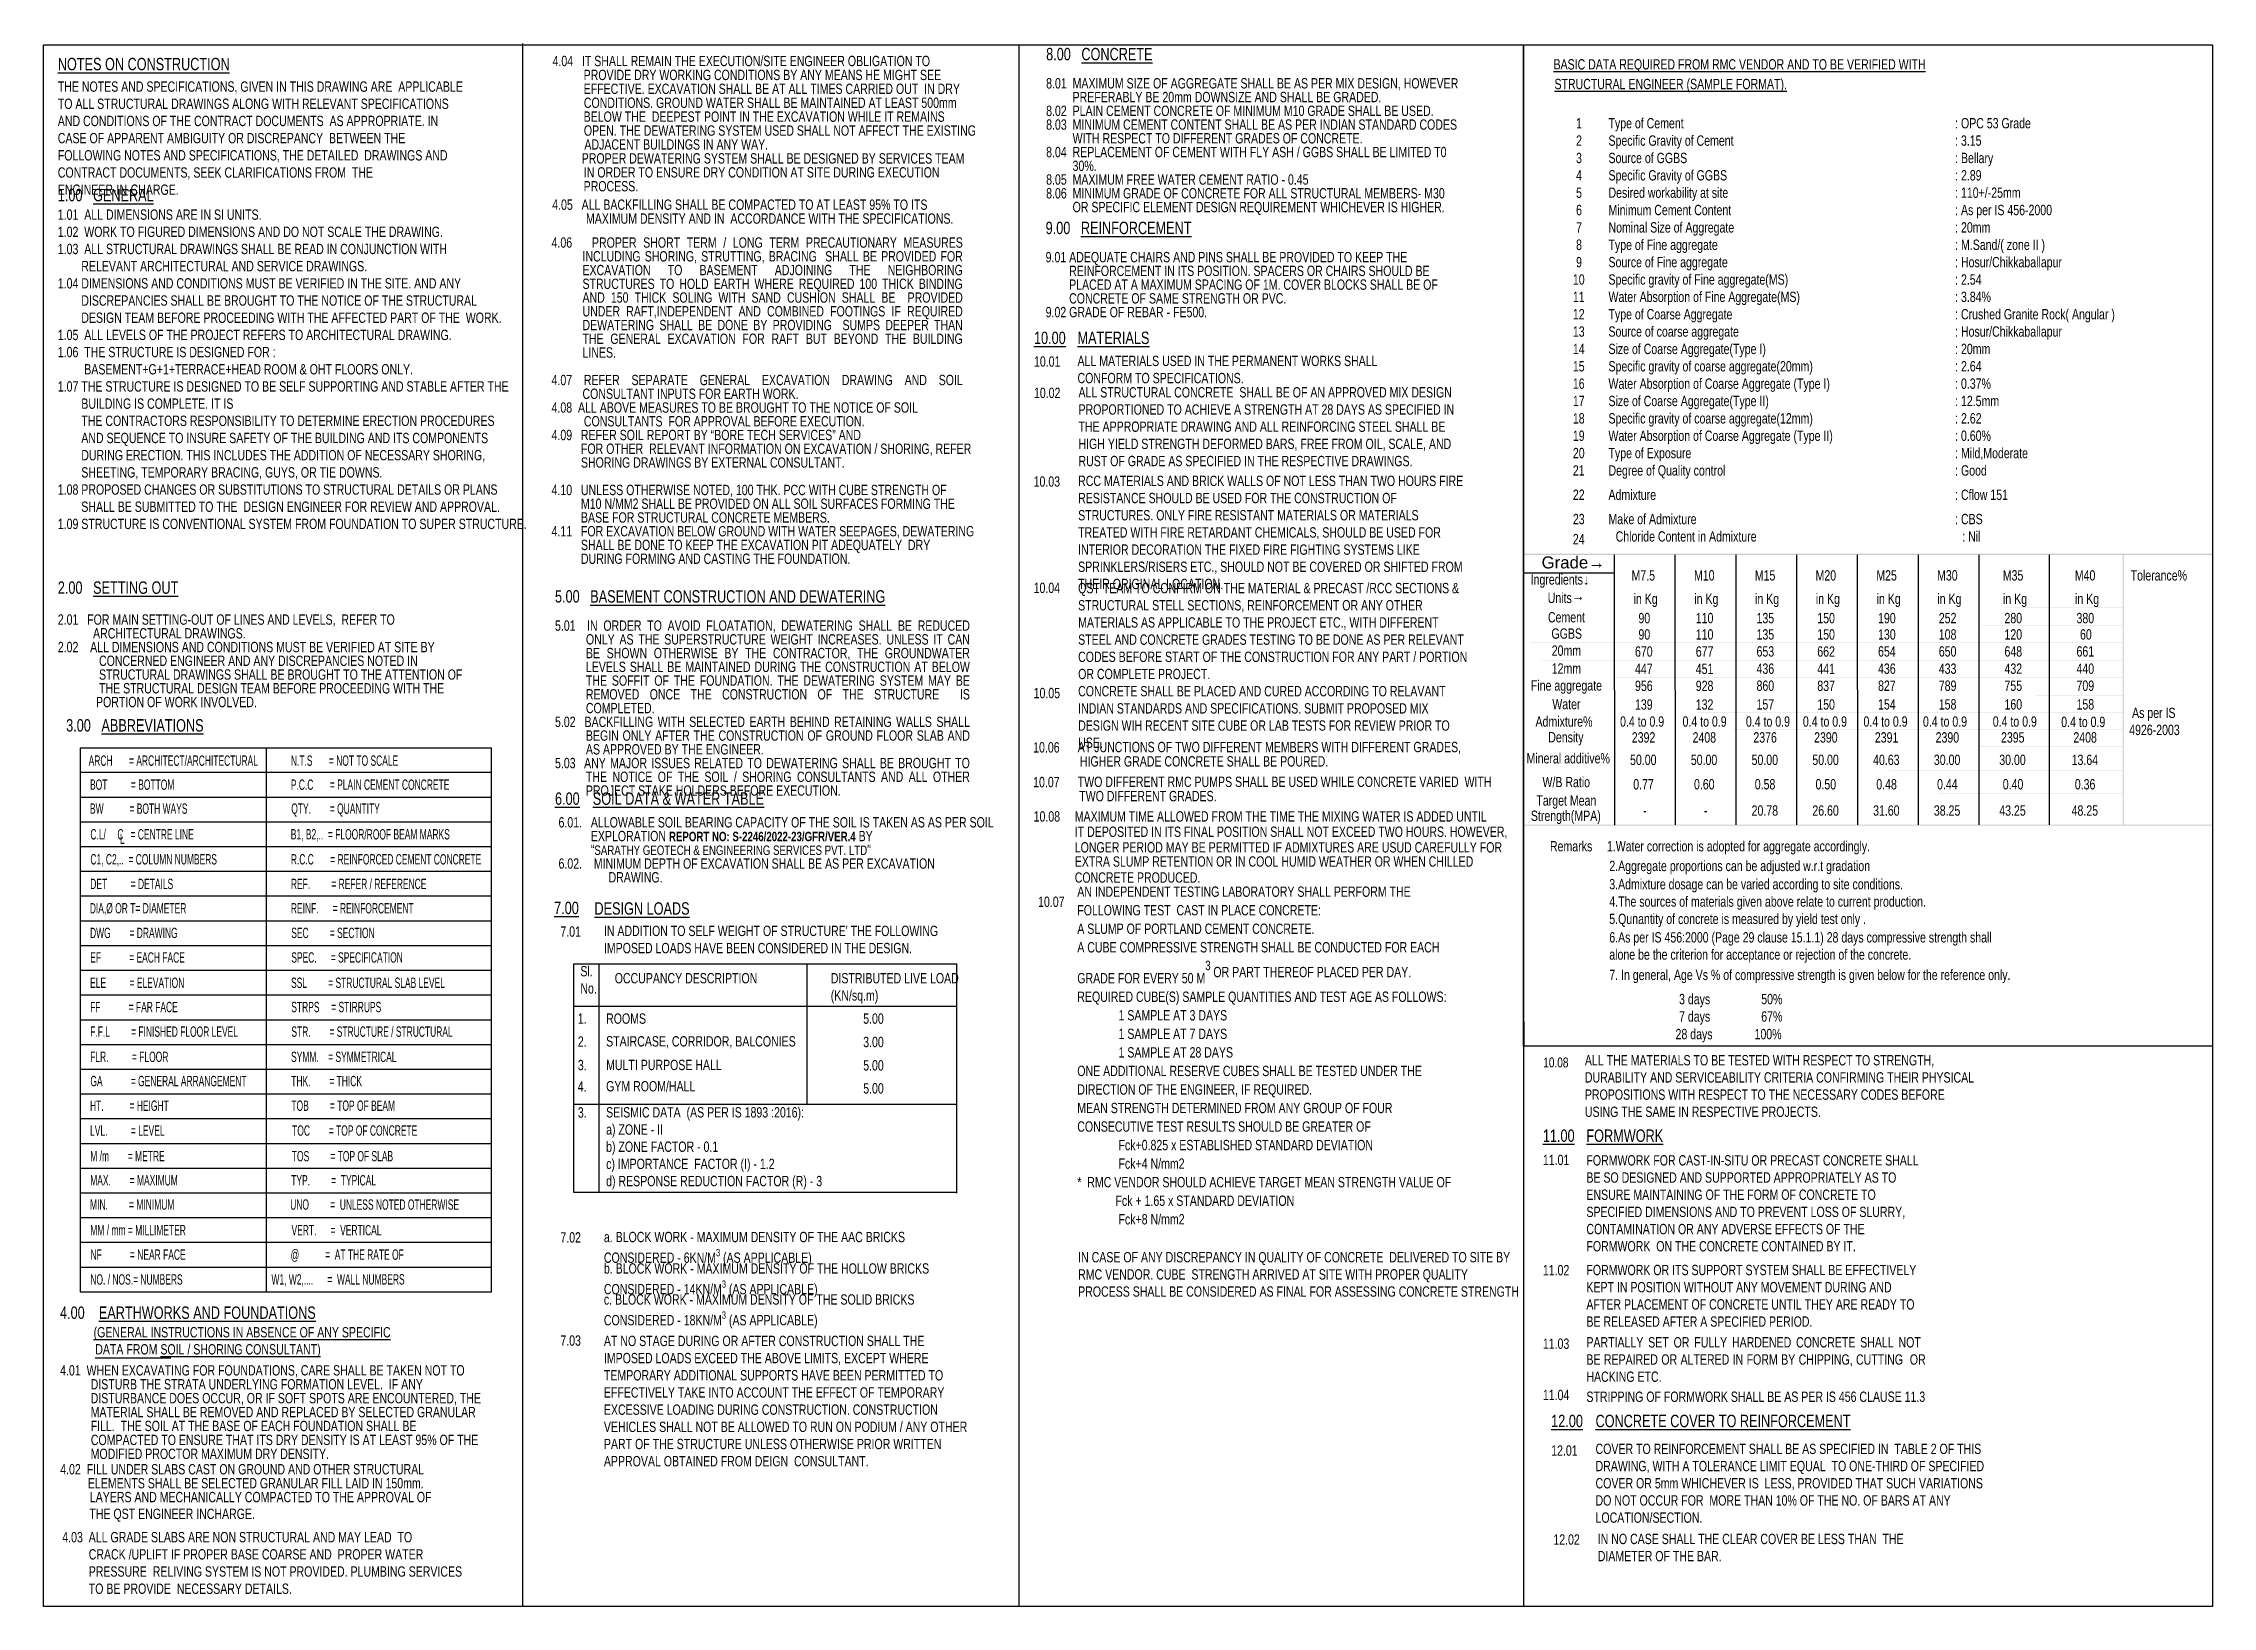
# Model space of a CAD drawing. Header units: millimetres. Extents: x 494 to 1691, y 470 to 981.
# Drawn here: x 494 to 1052, y 579 to 981 of the extents above; entities that cross this region are included whole.
import ezdxf
from ezdxf.enums import TextEntityAlignment as Align

# ---------------------------------------------------------------- set-up
doc = ezdxf.new("R2010")
doc.units = ezdxf.units.MM
doc.header["$MEASUREMENT"] = 0
for name, color, linetype in [('PDF_Solid Fills', 7, 'Continuous'), ('PDF_Text', 7, 'Continuous'), ('REIF', 3, 'Continuous'), ('S-SIGNS', 200, 'Continuous'), ('STR-DIM', 8, 'Continuous'), ('TEMP', 9, 'Continuous'), ('TEXT', 6, 'Continuous'), ('TEXT1', 6, 'Continuous')]:
    doc.layers.add(name, color=color, linetype=linetype)
doc.styles.add('PDF Arial', font='arial.ttf')
doc.styles.add('SOBHA', font='swisscl.ttf')

msp = doc.modelspace()

# ---------------------------------------------------------------- texts
at = {"layer": 'PDF_Text', "color": 3, "insert": (879.81, 845.6), "char_height": 3.09, "attachment_point": 7, "style": 'PDF Arial'}
msp.add_mtext('Grade→', dxfattribs=at)
at = {"layer": 'TEXT', "color": 3, "style": 'SOBHA'}
for s, height, p in [('%%UNOTES ON CONSTRUCTION', 3.1815, (498.14, 973.79)), ('%%U10.00', 3.182, (749.24, 903.36, -7.59)), ('%%uMATERIALS', 3.1815, (760.44, 903.36, -7.59)), ('%%U6.00', 3.182, (626.03, 784.84)), ('%%USOIL DATA & WATER TABLE', 3.1815, (635.76, 784.84)), ('%%U7.00', 3.182, (625.81, 756.72)), ('%%UDESIGN LOADS', 3.1815, (636.18, 756.58)), ('%%U11.00', 3.182, (880.14, 698.14, 0.38)), ('%%UFORMWORK', 3.1815, (891.34, 698.14, 0.38)), ('%%U12.00', 3.182, (882.28, 624.75)), ('%%UCONCRETE COVER TO REINFORCEMENT', 3.1815, (893.69, 624.75))]:
    msp.add_text(s, height=height, dxfattribs=at).set_placement(p)
at = {"layer": 'TEXT1', "style": 'SOBHA'}
for s, height, p in [('4.04   IT SHALL REMAIN THE EXECUTION/SITE ENGINEER OBLIGATION TO', 2.6513, (625.4, 974.84)), ('PROVIDE DRY WORKING CONDITIONS BY ANY MEANS HE MIGHT SEE', 2.6513, (633.4, 971.26)), ('CONDITIONS. GROUND WATER SHALL BE MAINTAINED AT LEAST 500mm', 2.6513, (633.45, 964.1)), ('EFFECTIVE. EXCAVATION SHALL BE AT ALL TIMES CARRIED OUT  IN DRY', 2.6513, (633.4, 967.69)), ('BELOW THE  DEEPEST POINT IN THE EXCAVATION WHILE IT REMAINS', 2.6513, (633.4, 960.53)), ('OPEN. THE DEWATERING SYSTEM USED SHALL NOT AFFECT THE EXISTING', 2.6513, (633.45, 956.95)), ('ADJACENT BUILDINGS IN ANY WAY.', 2.6513, (633.59, 953.37)), ('       PROPER DEWATERING SYSTEM SHALL BE DESIGNED BY SERVICES TEAM  ', 2.6513, (627.61, 949.79)), ('IN ORDER TO ENSURE DRY CONDITION AT SITE DURING EXECUTION', 2.6513, (633.45, 946.2)), ('PROCESS.', 2.651, (633.4, 942.63)), ('4.05   ALL BACKFILLING SHALL BE COMPACTED TO AT LEAST 95%%% TO ITS', 2.6513, (625.32, 937.89)), ('MAXIMUM DENSITY AND IN  ACCORDANCE WITH THE SPECIFICATIONS.', 2.6513, (634, 934.31)), ('10.01', 2.651, (749.24, 897.54, -7.59)), ('10.02', 2.651, (749.24, 889.47, -7.59)), ('10.03', 2.651, (749.15, 866.68, -7.59)), ('10.04', 2.651, (749.15, 839.32, -7.59)), ('10.05', 2.651, (749.15, 812.26, -7.59)), ('10.06', 2.651, (749.03, 798.29, -7.59)), ('   AT JUNCTIONS OF TWO DIFFERENT MEMBERS WITH DIFFERENT GRADES,', 2.6513, (758.23, 798.37)), (' HIGHER GRADE CONCRETE SHALL BE POURED.', 2.6513, (760.3, 794.69)), ('10.07', 2.651, (749.03, 789.36, -7.59)), ('10.08     MAXIMUM TIME ALLOWED FROM THE TIME THE MIXING WATER IS ADDED UNTIL ', 2.6513, (749.15, 780.52, -7.59)), ('              IT DEPOSITED IN ITS FINAL POSITION SHALL NOT EXCEED TWO HOURS. HOWEVER, ', 2.6513, (749.15, 776.58, -7.59)), ('              LONGER PERIOD MAY BE PERMITTED IF ADMIXTURES ARE USUD CAREFULLY FOR ', 2.6513, (749.15, 772.57, -7.59)), ('              EXTRA SLUMP RETENTION OR IN COOL HUMID WEATHER OR WHEN CHILLED ', 2.6513, (749.15, 768.93, -7.59)), ('              CONCRETE PRODUCED. ', 2.6513, (749.15, 764.81, -7.59)), ('10.07', 2.651, (750.3, 758.57, 0.38)), ('7.01', 2.651, (627.41, 750.91)), ('1.', 2.651, (631.9, 728.52, -1.49)), ('ROOMS', 2.651, (639.18, 728.52, -1.49)), ('5.00', 2.651, (705.31, 728.52, -1.49)), ('2.', 2.651, (631.9, 722.63, -1.49)), ('STAIRCASE, CORRIDOR, BALCONIES', 2.6513, (639.18, 722.67, -1.49)), ('3.00', 2.651, (705.31, 722.5, -1.49)), ('10.08', 2.525, (880.24, 717.3)), ('3.', 2.651, (631.9, 716.57, -1.49)), ('MULTI PURPOSE HALL ', 2.6513, (639.18, 716.6, -1.49)), ('5.00', 2.651, (705.31, 716.49, -1.49)), ('4.', 2.651, (631.9, 711.09, -1.49)), ('GYM ROOM/HALL ', 2.6513, (639.18, 711.12, -1.49)), ('5.00', 2.651, (705.31, 710.57, -1.49)), ('3.', 2.651, (631.9, 704.38, -1.49)), ('11.01', 2.651, (880.14, 692.17, 0.38)), ('7.02', 2.651, (627.41, 672.23)), ('11.02', 2.651, (880.14, 663.8, 0.38)), ('7.03', 2.651, (627.41, 645.7)), ('11.03', 2.651, (880.14, 644.9, 0.38)), ('4.01  WHEN EXCAVATING FOR FOUNDATIONS, CARE SHALL BE TAKEN NOT TO', 2.6513, (498.74, 638.04)), ('DISTURB THE STRATA UNDERLYING FORMATION LEVEL.  IF ANY', 2.6513, (506.59, 634.46)), ('DISTURBANCE DOES OCCUR, OR IF SOFT SPOTS ARE ENCOUNTERED, THE', 2.6513, (506.59, 630.88)), ('11.04', 2.651, (880.14, 631.7, 0.38)), ('MATERIAL SHALL BE REMOVED AND REPLACED BY SELECTED GRANULAR', 2.6513, (506.59, 627.3)), ('FILL.  THE SOIL AT THE BASE OF EACH FOUNDATION SHALL BE', 2.6513, (506.59, 623.73)), ('COMPACTED TO ENSURE THAT ITS DRY DENSITY IS AT LEAST 95%%% OF THE', 2.6513, (506.64, 620.15)), ('12.01', 2.651, (882.28, 617.41)), ('4.02  FILL UNDER SLABS CAST ON GROUND AND OTHER STRUCTURAL', 2.6513, (498.76, 612.6)), ('MODIFIED PROCTOR MAXIMUM DRY DENSITY.', 2.6513, (506.59, 616.57)), ('           ELEMENTS SHALL BE SELECTED GRANULAR FILL LAID IN 150mm.', 2.6513, (497.56, 609.01)), ('THE QST ENGINEER INCHARGE.', 2.6513, (506.26, 601.13)), ('LAYERS AND MECHANICALLY COMPACTED TO THE APPROVAL OF ', 2.6513, (506.38, 605.44)), ('12.02', 2.651, (882.84, 594.52))]:
    msp.add_text(s, height=height, dxfattribs=at).set_placement(p)
at = {"layer": 'TEXT1', "color": 3, "style": 'SOBHA'}
for s, height, p in [('%%UBASIC DATA REQUIRED FROM RMC VENDOR AND TO BE VERIFIED WITH', 2.6513, (882.88, 973.98)), ('%%USTRUCTURAL ENGINEER (SAMPLE FORMAT).', 2.6513, (883.13, 968.92)), ('4.00   ', 3.182, (498.71, 652.61)), ('%%UEARTHWORKS AND FOUNDATIONS', 3.1815, (508.69, 652.61)), ('%%U(GENERAL INSTRUCTIONS IN ABSENCE OF ANY SPECIFIC', 2.6512, (507.35, 647.84)), ('DATA FROM %%USOIL / SHORING CONSULTANT)', 2.6512, (507.77, 643.45))]:
    msp.add_text(s, height=height, dxfattribs=at).set_placement(p)
at = {"layer": 'TEXT1', "style": 'SOBHA', "width": 0.8}
for s, height, p in [('         ARCH       = ARCHITECT/ARCHITECTURAL', 2.6513, (500.63, 794.08)), ('N.T.S       = NOT TO SCALE', 2.6513, (558.09, 794.08)), ('BOT          = BOTTOM', 2.6513, (506.43, 787.9)), ('P.C.C       = PLAIN CEMENT CONCRETE', 2.6513, (558.09, 787.9)), ('BW           = BOTH WAYS', 2.6513, (506.42, 781.73)), ('QTY.        = QUANTITY', 2.6513, (558.19, 781.73)), ('C.L/', 2.651, (506.52, 775.13)), (' C   = CENTRE LINE', 2.6513, (512.86, 775.13)), ('L ', 2.651, (514.11, 773.99)), ('B1, B2,..  = FLOOR/ROOF BEAM MARKS', 2.6513, (558.07, 775.13)), ('C1, C2,..  = COLUMN NUMBERS', 2.6513, (506.52, 768.7)), ('R.C.C       = REINFORCED CEMENT CONCRETE', 2.6513, (558.08, 768.7)), ('DET          = DETAILS', 2.6513, (506.49, 762.37)), ('REF.         = REFER / REFERENCE', 2.6513, (558.1, 762.37)), (' DIA,%%C OR T= DIAMETER', 2.6513, (505.77, 756.11)), ('REINF.      = REINFORCEMENT  ', 2.6513, (558.09, 756.11)), ('DWG        = DRAWING', 2.6513, (506.43, 749.77)), ('SEC         = SECTION', 2.6513, (558.19, 749.77)), ('EF            = EACH FACE', 2.6513, (506.47, 743.45)), ('SPEC.      = SPECIFICATION', 2.6513, (558.2, 743.45)), ('ELE          = ELEVATION', 2.6513, (506.44, 736.94)), ('SSL         = STRUCTURAL SLAB LEVEL', 2.6513, (558.14, 736.94)), ('FF            = FAR FACE', 2.6513, (506.46, 730.7)), ('STRPS     = STIRRUPS', 2.6513, (558.2, 730.7)), ('F.F.L         = FINISHED FLOOR LEVEL', 2.6513, (506.48, 724.37)), ('STR.        = STRUCTURE / STRUCTURAL', 2.6513, (558.22, 724.37)), ('FLR.          = FLOOR', 2.6513, (506.46, 717.89)), ('SYMM.    = SYMMETRICAL', 2.6513, (558.14, 717.89)), ('GA            = GENERAL ARRANGEMENT', 2.6513, (506.52, 711.66)), ('THK.        = THICK', 2.6513, (558.2, 711.66)), ('HT.           = HEIGHT', 2.6513, (506.44, 705.32)), ('TOB         = TOP OF BEAM', 2.6513, (558.23, 705.32)), ('LVL.          = LEVEL', 2.6513, (506.44, 698.93)), ('TOC        = TOP OF CONCRETE', 2.6513, (558.42, 698.93)), ('M /m        = METRE', 2.6513, (506.48, 692.34)), ('TOS         = TOP OF SLAB', 2.6513, (558.34, 692.34)), ('MAX.        = MAXIMUM', 2.6513, (506.48, 686.13)), ('TYP.         =  TYPICAL', 2.6513, (558.19, 686.13)), ('MIN.         = MINIMUM', 2.6513, (506.44, 679.89)), ('UNO         =  UNLESS NOTED OTHERWISE', 2.6513, (557.92, 679.89)), ('MM / mm = MILLIMETER', 2.6513, (506.5, 673.3)), ('VERT.      =  VERTICAL', 2.6513, (558.26, 673.3)), ('NF            = NEAR FACE', 2.6513, (506.55, 667.02)), ('@           =  AT THE RATE OF', 2.6513, (558.04, 667.02)), ('NO. / NOS.= NUMBERS', 2.6513, (506.51, 660.62)), ('W1, W2,....      =  WALL NUMBERS', 2.6513, (553.09, 660.65))]:
    msp.add_text(s, height=height, dxfattribs=at).set_placement(p, align=Align.BOTTOM_LEFT)
at = {"layer": 'TEXT1', "attachment_point": 1, "style": 'SOBHA'}
for s, insert, char_height, width, line_spacing_factor in [('\\pxqj;{\\H1.2x;\\C3;8.00   \\LCONCRETE}\\P\\pq*;\\P8.01  MAXIMUM SIZE OF AGGREGATE SHALL BE AS PER MIX DESIGN, HOWEVER   \\P         PREFERABLY BE 20mm DOWNSIZE AND SHALL BE GRADED.\\P8.02  PLAIN CEMENT CONCRETE OF MINIMUM M10 GRADE SHALL BE USED.\\P8.03  MINIMUM CEMENT CONTENT SHALL BE AS PER INDIAN STANDARD CODES  \\P         WITH RESPECT TO DIFFERENT GRADES OF CONCRETE.{\\A1; \\P8.04  REPLACEMENT OF CEMENT WITH FLY ASH / GGBS SHALL BE LIMITED T0  \\P         30%.\\P8.05  MAXIMUM FREE WATER CEMENT RATIO - 0.45\\P8.06  MINIMUM GRADE OF CONCRETE FOR ALL STRUCTURAL MEMBERS- M30 \\P         OR SPECIFIC ELEMENT DESIGN REQUIREMENT WHICHEVER IS HIGHER.\\P\\fCalibri|b0|i0|c0|p34;\\H0.91667x;\\C0;\\P\\pa0.25,qj;}\\P\\pq*;^I', (752.37, 979.53), 2.6513, 106.4059, 0.8), ('1', (888.68, 961.49), 2.65, 106.4059, 0.8), ('Type of Cement', (897.02, 961.49), 2.6513, 106.4059, 0.8), (': OPC 53 Grade', (986.18, 961.49), 2.6513, 106.4059, 0.8), ('2', (888.68, 957.02), 2.65, 106.4059, 0.8), ('Specific Gravity of Cement', (897.02, 957.02), 2.6513, 106.4059, 0.8), (': 3.15', (986.18, 957.02), 2.651, 106.4059, 0.8), ('3', (888.68, 952.55), 2.65, 106.4059, 0.8), ('Source of GGBS', (897.02, 952.55), 2.6513, 106.4059, 0.8), (': Bellary', (986.18, 952.55), 2.651, 106.4059, 0.8), ('4', (888.68, 948.09), 2.65, 106.4059, 0.8), ('5', (888.68, 943.62), 2.65, 106.4059, 0.8), ('Specific Gravity of GGBS', (897.02, 948.09), 2.6513, 106.4059, 0.8), ('Desired workability at site', (897.02, 943.62), 2.6513, 106.4059, 0.8), (': 2.89', (986.18, 948.09), 2.651, 106.4059, 0.8), (': 110+/-25mm', (986.18, 943.62), 2.6513, 106.4059, 0.8), ('6', (888.68, 939.16), 2.65, 106.4059, 0.8), ('Minimum Cement Content', (897.02, 939.16), 2.6513, 106.4059, 0.8), (': As per IS 456-2000', (986.18, 939.16), 2.6513, 106.4059, 0.8), ('{\\H1.2x;\\C3;9.00   \\LREINFORCEMENT\\P}\\P9.01 ADEQUATE CHAIRS AND PINS SHALL BE PROVIDED TO KEEP THE \\P        REINFORCEMENT IN ITS POSITION. SPACERS OR CHAIRS SHOULD BE   \\P        PLACED AT A MAXIMUM SPACING OF 1M. COVER BLOCKS SHALL BE OF    \\P        CONCRETE OF SAME STRENGTH OR PVC.\\P9.02 GRADE OF REBAR - FE500.\\P\\P\\pxa0.25;{\\A1;\\fCalibri|b0|i0|c0|p34;\\H0.91667x;\\C0;\\P}\\P^I', (752.24, 934.82), 2.6513, 106.4059, 0.8), ('7', (888.68, 934.69), 2.65, 106.4059, 0.8), ('Nominal Size of Aggregate', (897.02, 934.69), 2.6513, 106.4059, 0.8), (': 20mm', (986.18, 934.69), 2.651, 106.4059, 0.8), ('\\pxi-3,l3,qj;4.06   PROPER SHORT TERM / LONG TERM PRECAUTIONARY MEASURES INCLUDING SHORING, STRUTTING, BRACING  SHALL BE PROVIDED FOR EXCAVATION TO BASEMENT ADJOINING THE NEIGHBORING STRUCTURES TO HOLD EARTH WHERE REQUIRED 100 THICK BINDING AND 150 THICK SOLING WITH SAND CUSHION SHALL BE  PROVIDED UNDER RAFT,INDEPENDENT AND COMBINED FOOTINGS IF REQUIRED DEWATERING SHALL BE DONE BY PROVIDING  SUMPS DEEPER THAN THE GENERAL EXCAVATION FOR RAFT BUT BEYOND THE BUILDING LINES.  \\P\\P\\pqd;4.07 REFER SEPARATE GENERAL EXCAVATION DRAWING AND SOIL CONSULTANT INPUTS FOR EARTH WORK.\\P\\pi0,l0,q*;4.08  ALL ABOVE MEASURES TO BE BROUGHT TO THE NOTICE OF SOIL \\P           CONSULTANTS  FOR APPROVAL BEFORE EXECUTION.\\P4.09   REFER SOIL REPORT BY “BORE TECH SERVICES” {\\A1;AND          ^J          FOR OTHER  RELEVANT INFORMATION ON EXCAVATION / SHORING, }REFER  \\P          SHORING DRAWINGS BY EXTERNAL CONSULTANT.\\P         {\\A1;\\P}4.10   UNLESS OTHERWISE NOTED, 100 THK. PCC WITH CUBE STRENGTH OF \\P          M10 N/MM{\\A1;2 SHALL BE PROVIDED ON ALL SOIL SURFACES FORMING THE  \\P          BASE FOR STRUCTURAL CONCRETE MEMBERS.\\P4.11   FOR EXCAVATION BELOW GROUND WITH WATER SEEPAGES, DEWATERING   \\P          SHALL BE DONE TO KEEP THE EXCAVATION PIT ADEQUATELY  DRY\\P          DURING FORMING AND CASTING THE FOUNDATION.}', (625.15, 930.79), 2.65125, 105.46, 0.8), ('8', (888.68, 930.23), 2.65, 106.4059, 0.8), ('Type of Fine aggregate', (897.02, 930.23), 2.6513, 106.4059, 0.8), (': M.Sand/( zone II )', (986.18, 930.23), 2.6513, 106.4059, 0.8), ('10', (887.86, 921.29), 2.651, 106.4059, 0.8), ('9', (888.68, 925.76), 2.65, 106.4059, 0.8), ('Source of Fine aggregate', (897.02, 925.76), 2.6513, 106.4059, 0.8), ('Specific gravity of Fine aggregate(MS)', (897.02, 921.29), 2.6513, 106.4059, 0.8), (': Hosur/Chikkaballapur', (986.18, 925.76), 2.6513, 106.4059, 0.8), (': 2.54', (986.18, 921.29), 2.651, 106.4059, 0.8), ('11', (887.86, 916.83), 2.651, 106.4059, 0.8), ('Water Absorption of Fine Aggregate(MS)', (897.02, 916.83), 2.6513, 106.4059, 0.8), (': 3.84%', (986.18, 916.83), 2.651, 106.4059, 0.8), ('12', (887.86, 912.36), 2.651, 106.4059, 0.8), ('Type of Coarse Aggregate', (897.02, 912.36), 2.6513, 106.4059, 0.8), (': Crushed Granite Rock( Angular )', (986.18, 912.36), 2.6513, 106.4059, 0.8), ('13', (887.86, 907.9), 2.651, 106.4059, 0.8), ('Source of coarse aggregate', (897.02, 907.9), 2.6513, 106.4059, 0.8), (': Hosur/Chikkaballapur', (986.18, 907.9), 2.6513, 106.4059, 0.8), ('14', (887.86, 903.43), 2.651, 106.4059, 0.8), ('15', (887.86, 898.97), 2.651, 106.4059, 0.8), ('Size of Coarse Aggregate(Type I)', (897.02, 903.43), 2.6513, 106.4059, 0.8), ('Specific gravity of coarse aggregate(20mm)', (897.02, 898.97), 2.6513, 106.4059, 0.8), (': 20mm', (986.18, 903.43), 2.651, 106.4059, 0.8), (': 2.64', (986.18, 898.97), 2.651, 106.4059, 0.8), ('16', (887.86, 894.5), 2.651, 106.4059, 0.8), ('Water Absorption of Coarse Aggregate (Type I)', (897.02, 894.5), 2.6513, 106.4059, 0.8), (': 0.37%', (986.18, 894.5), 2.651, 106.4059, 0.8), ('17', (887.86, 890.04), 2.651, 106.4059, 0.8), ('Size of Coarse Aggregate(Type II)', (897.02, 890.04), 2.6513, 106.4059, 0.8), (': 12.5mm', (986.18, 890.04), 2.651, 106.4059, 0.8), ('18', (887.86, 885.57), 2.651, 106.4059, 0.8), ('Specific gravity of coarse aggregate(12mm)', (897.02, 885.57), 2.6513, 106.4059, 0.8), (': 2.62', (986.18, 885.57), 2.651, 106.4059, 0.8), ('20', (887.86, 876.64), 2.651, 106.4059, 0.8), ('19', (887.86, 881.1), 2.651, 106.4059, 0.8), ('Water Absorption of Coarse Aggregate (Type II)', (897.02, 881.1), 2.6513, 106.4059, 0.8), ('Type of Exposure', (897.02, 876.64), 2.6513, 106.4059, 0.8), (': 0.60%', (986.18, 881.1), 2.651, 106.4059, 0.8), (': Mild,Moderate', (986.18, 876.64), 2.6513, 106.4059, 0.8), ('21', (887.86, 872.17), 2.651, 106.4059, 0.8), ('Degree of Quality control', (897.02, 872.17), 2.6513, 106.4059, 0.8), (': Good', (986.18, 872.17), 2.651, 106.4059, 0.8), ('22', (887.86, 865.92), 2.651, 106.4059, 0.8), ('Admixture', (897.02, 865.92), 2.651, 106.4059, 0.8), (': Cflow 151', (986.18, 865.92), 2.6513, 106.4059, 0.8), ('23', (887.86, 859.67), 2.651, 106.4059, 0.8), ('Make of Admixture', (897.02, 859.67), 2.6513, 106.4059, 0.8), (': CBS', (986.18, 859.67), 2.651, 106.4059, 0.8), ('24', (887.86, 854.5), 2.651, 106.4059, 0.8), ('Chloride Content in Admixture', (898.86, 855.2), 2.6513, 106.4059, 0.8), (': Nil', (988.02, 855.2), 2.651, 106.4059, 0.8), ('{\\H1.2x;\\C3;2.00   \\LSETTING OUT\\P\\P\\pxqd;}2.01   FOR MAIN SETTING-OUT OF LINES AND LEVELS,  REFER TO      \\P\\pqj;            ARCHITECTURAL DRAWINGS.\\P\\pqd;2.02    ALL DIMENSIONS AND CONDITIONS MUST BE VERIFIED AT SITE BY  \\P\\pql;^ICONCERNED ENGINEER AND ANY DISCREPANCIES NOTED IN ^I^ISTRUCTURAL DRAWINGS SHALL BE BROUGHT TO THE ATTENTION OF ^ITHE STRUCTURAL DESIGN TEAM BEFORE PROCEEDING WITH THE \\P             PORTION OF WORK INVOLVED.', (498.14, 842.3), 2.65125, 105.5876, 0.8), ('{\\H1.2x;\\C3;5.00   \\LBASEMENT CONSTRUCTION AND DEWATERING}\\P\\P\\pxi-3,l3,qd;5.01  IN ORDER TO AVOID FLOATATION, DEWATERING SHALL BE REDUCED ONLY AS THE SUPERSTRUCTURE WEIGHT INCREASES. UNLESS IT CAN BE SHOWN OTHERWISE BY THE CONTRACTOR, THE GROUNDWATER LEVELS SHALL BE MAINTAINED DURING THE CONSTRUCTION AT BELOW THE SOFFIT OF THE FOUNDATION. THE DEWATERING SYSTEM MAY BE REMOVED ONCE THE CONSTRUCTION OF THE STRUCTURE  IS COMPLETED.\\P\\pqj;5.02  BACKFILLING WITH SELECTED EARTH BEHIND RETAINING WALLS SHALL BEGIN ONLY AFTER THE CONSTRUCTION OF GROUND FLOOR SLAB AND AS APPROVED BY THE ENGINEER.                                                                       \\P5.03  ANY MAJOR ISSUES RELATED TO DEWATERING SHALL BE BROUGHT TO THE NOTICE OF THE SOIL / SHORING CONSULTANTS AND ALL OTHER PROJECT STAKE HOLDERS BEFORE EXECUTION. ', (626.03, 840.04), 2.65125, 106.4059, 0.8), ('\\pxi-1,l1,t1;   TWO DIFFERENT RMC PUMPS SHALL BE USED WHILE CONCRETE VARIED  WITH TWO DIFFERENT GRADES.', (758.23, 792.08), 2.65125, 108.8952, 0.831996), ('\\pxi-1,l1;6.01.   ALLOWABLE SOIL BEARING CAPACITY OF THE SOIL IS TAKEN AS AS PER SOIL\\P\\pi0,l0;           EXPLORATION {\\fSwis721 LtCn BT|b1|i0|c0|p34;\\H0.91667x;REPORT NO: S-2246/2022-23/GFR/VER.4} BY \\P           “{\\H0.91667x;SARATHY GEOTECH & ENGINEERING SERVICES PVT. LTD}"\\P6.02.    MINIMUM DEPTH OF EXCAVATION SHALL BE AS PER EXCAVATION \\P\\pi-3,l3,ql;        ^I   DRAWING.', (626.94, 781.66), 2.65125, 121.2809, 0.8)]:
    msp.add_mtext(s, dxfattribs=dict(at, insert=insert, char_height=char_height, width=width, line_spacing_factor=line_spacing_factor))
for s, insert, char_height, width in [('THE NOTES AND SPECIFICATIONS, GIVEN IN THIS DRAWING ARE  APPLICABLE TO ALL STRUCTURAL DRAWINGS ALONG WITH RELEVANT SPECIFICATIONS AND CONDITIONS OF THE CONTRACT DOCUMENTS  AS APPROPRIATE. IN CASE OF APPARENT AMBIGUITY OR DISCREPANCY  BETWEEN THE FOLLOWING NOTES AND SPECIFICATIONS, THE DETAILED  DRAWINGS AND CONTRACT DOCUMENTS, SEEK CLARIFICATIONS FROM  THE ENGINEER-IN-CHARGE.', (498.14, 970.91), 2.65125, 105.5876), ('{\\H1.2x;\\C3;1.00   \\LGENERAL\\l\\C4;\\P}1.01  ALL DIMENSIONS ARE IN SI UNITS. \\P1.02  WORK TO FIGURED DIMENSIONS AND DO NOT SCALE THE DRAWING. \\P1.03  ALL STRUCTURAL DRAWINGS SHALL BE READ IN CONJUNCTION WITH\\P        RELEVANT ARCHITECTURAL AND SERVICE DRAWINGS. \\P1.04 DIMENSIONS AND CONDITIONS MUST BE VERIFIED IN THE SITE. AND ANY  \\P        DISCREPANCIES SHALL BE BROUGHT TO THE NOTICE OF THE STRUCTURAL \\P        DESIGN TEAM BEFORE PROCEEDING WITH THE AFFECTED PART OF THE  WORK.\\P1.05  ALL LEVELS OF THE PROJECT REFERS TO ARCHITECTURAL DRAWING. \\P1.06  THE STRUCTURE IS DESIGNED FOR : \\P         BASEMENT+G+1+TERRACE+HEAD ROOM & OHT FLOORS ONLY.  \\P1.07 THE STRUCTURE IS DESIGNED TO BE SELF SUPPORTING AND STABLE AFTER THE  \\P        BUILDING IS COMPLETE. IT IS \\P        THE CONTRACTORS RESPONSIBILITY TO DETERMINE ERECTION PROCEDURES\\P        AND SEQUENCE TO INSURE SAFETY OF THE BUILDING AND ITS COMPONENTS  \\P        DURING ERECTION. THIS INCLUDES THE ADDITION OF NECESSARY SHORING, \\P        SHEETING, TEMPORARY BRACING, GUYS, OR TIE DOWNS.\\P1.08 PROPOSED CHANGES OR SUBSTITUTIONS TO STRUCTURAL DETAILS OR PLANS \\P        SHALL BE SUBMITTED TO THE  DESIGN ENGINEER FOR REVIEW AND APPROVAL.\\P1.09 STRUCTURE IS CONVENTIONAL SYSTEM FROM FOUNDATION TO SUPER STRUCTURE. ', (498.14, 943.28), 2.6513, 117.8548), ('ALL MATERIALS USED IN THE PERMANENT WORKS SHALL CONFORM TO SPECIFICATIONS.', (760.44, 900.35, -7.59), 2.6513, 91.1427), ('ALL STRUCTURAL CONCRETE  SHALL BE OF AN APPROVED MIX DESIGN  PROPORTIONED TO ACHIEVE A STRENGTH AT 28 DAYS AS SPECIFIED IN THE APPROPRIATE DRAWING AND ALL REINFORCING STEEL SHALL BE HIGH YIELD STRENGTH DEFORMED BARS, FREE FROM OIL, SCALE, AND RUST OF GRADE AS SPECIFIED IN THE RESPECTIVE DRAWINGS.', (760.69, 892.27, 0.38), 2.65125, 100.4906), ('RCC MATERIALS AND BRICK WALLS OF NOT LESS THAN TWO HOURS FIRE RESISTANCE SHOULD BE USED FOR THE CONSTRUCTION OF STRUCTURES. ONLY FIRE RESISTANT MATERIALS OR MATERIALS TREATED WITH FIRE RETARDANT CHEMICALS, SHOULD BE USED FOR INTERIOR DECORATION THE FIXED FIRE FIGHTING SYSTEMS LIKE SPRINKLERS/RISERS ETC., SHOULD NOT BE COVERED OR SHIFTED FROM THEIR ORIGINAL LOCATION.', (760.6, 869.49, 0.38), 2.65125, 100.4906), ('Ingredients↓', (876.99, 844.12), 2.6513, 87.6719), ('M7.5', (902.95, 845.18), 2.651, 87.6719), ('M10', (919.02, 845.18), 2.651, 87.6719), ('M15', (934.65, 845.18), 2.651, 87.6719), ('M20', (950.28, 845.18), 2.651, 87.6719), ('M25', (965.91, 845.18), 2.651, 87.6719), ('M30', (981.54, 845.18), 2.651, 87.6719), ('M35', (998.44, 845.18), 2.651, 87.6719), ('M40', (1016.97, 845.18), 2.651, 87.6719), ('Tolerance%', (1031.33, 845.18), 2.651, 87.6719), ('QST TEAM TO CONFIRM ON THE MATERIAL & PRECAST /RCC SECTIONS & STRUCTURAL STELL SECTIONS, REINFORCEMENT OR ANY OTHER MATERIALS AS APPLICABLE TO THE PROJECT ETC., WITH DIFFERENT STEEL AND CONCRETE GRADES TESTING TO BE DONE AS PER RELEVANT CODES BEFORE START OF THE CONSTRUCTION FOR ANY PART / PORTION OR COMPLETE PROJECT.\\PCONCRETE SHALL BE PLACED AND CURED ACCORDING TO RELAVANT INDIAN STANDARDS AND SPECIFICATIONS. SUBMIT PROPOSED MIX DESIGN WIH RECENT SITE CUBE OR LAB TESTS FOR REVIEW PRIOR TO USE.', (760.6, 841.91, 0.38), 2.65125, 100.4906), ('Units→', (881.38, 839.39), 2.651, 87.6719), ('in Kg', (903.47, 839.16), 2.651, 87.6719), ('in Kg', (919.1, 839.16), 2.651, 87.6719), ('in Kg', (934.73, 839.16), 2.651, 87.6719), ('in Kg', (950.36, 839.16), 2.651, 87.6719), ('in Kg', (965.99, 839.16), 2.651, 87.6719), ('in Kg', (981.62, 839.16), 2.651, 87.6719), ('in Kg', (998.51, 839.16), 2.651, 87.6719), ('in Kg', (1017.04, 839.16), 2.651, 87.6719), ('Cement', (881.45, 834.41), 2.651, 87.6719), ('90', (904.73, 834.19), 2.651, 87.6719), ('110', (919.47, 834.19), 2.651, 87.6719), ('135', (935.1, 834.19), 2.651, 87.6719), ('150', (950.73, 834.19), 2.651, 87.6719), ('190', (966.36, 834.19), 2.651, 87.6719), ('252', (981.99, 834.19), 2.651, 87.6719), ('280', (998.88, 834.19), 2.651, 87.6719), ('380', (1017.41, 834.19), 2.651, 87.6719), ('GGBS', (882.35, 830.21), 2.651, 87.6719), ('20mm', (882.42, 825.83), 2.651, 87.6719), ('90', (904.73, 829.99), 2.651, 87.6719), ('110', (919.47, 829.99), 2.651, 87.6719), ('135', (935.1, 829.99), 2.651, 87.6719), ('150', (950.73, 829.99), 2.651, 87.6719), ('130', (966.36, 829.99), 2.651, 87.6719), ('108', (981.99, 829.99), 2.651, 87.6719), ('120', (998.88, 829.99), 2.651, 87.6719), ('60', (1018.31, 829.99), 2.651, 87.6719), ('12mm', (882.42, 821.23), 2.651, 87.6719), ('447', (903.84, 821.14), 2.651, 87.6719), ('670', (903.84, 825.59), 2.651, 87.6719), ('451', (919.47, 821.14), 2.651, 87.6719), ('677', (919.47, 825.59), 2.651, 87.6719), ('436', (935.1, 821.18), 2.651, 87.6719), ('653', (935.1, 825.62), 2.651, 87.6719), ('441', (950.73, 821.14), 2.651, 87.6719), ('662', (950.73, 825.59), 2.651, 87.6719), ('436', (966.36, 821.18), 2.651, 87.6719), ('654', (966.36, 825.62), 2.651, 87.6719), ('433', (981.99, 821.18), 2.651, 87.6719), ('650', (981.99, 825.62), 2.651, 87.6719), ('432', (998.88, 821.18), 2.651, 87.6719), ('648', (998.88, 825.62), 2.651, 87.6719), ('440', (1017.41, 821.18), 2.651, 87.6719), ('661', (1017.41, 825.62), 2.651, 87.6719), ('Fine aggregate', (877.06, 816.86), 2.6513, 87.6719), ('956', (903.84, 816.77), 2.651, 87.6719), ('928', (919.47, 816.77), 2.651, 87.6719), ('860', (935.1, 816.8), 2.651, 87.6719), ('837', (950.73, 816.77), 2.651, 87.6719), ('827', (966.36, 816.8), 2.651, 87.6719), ('789', (981.99, 816.8), 2.651, 87.6719), ('755', (998.88, 816.8), 2.651, 87.6719), ('709', (1017.41, 816.8), 2.651, 87.6719), ('Water', (882.57, 812.06), 2.651, 87.6719), ('139', (903.84, 811.97), 2.651, 87.6719), ('132', (919.47, 811.97), 2.651, 87.6719), ('157', (935.1, 812), 2.651, 87.6719), ('150', (950.73, 811.97), 2.651, 87.6719), ('154', (966.36, 812), 2.651, 87.6719), ('158', (981.99, 812), 2.651, 87.6719), ('160', (998.88, 812), 2.651, 87.6719), ('158', (1017.41, 812), 2.651, 87.6719), ('As per IS', (1031.7, 809.82), 2.651, 87.6719), ('{\\H1.2x;\\C3;3.00   \\LABBREVIATIONS}\\P ', (500.29, 806.87), 2.6513, 105.5876), ('Admixture%  ', (878.25, 807.59), 2.6513, 87.6719), ('Density', (881.53, 803.56), 2.651, 87.6719), ('0.4 to 0.9   ', (900, 807.59), 2.6513, 87.6719), ('2392', (903.02, 803.5), 2.651, 87.6719), ('0.4 to 0.9   ', (916.07, 807.59), 2.6513, 87.6719), ('2408', (918.65, 803.5), 2.651, 87.6719), ('0.4 to 0.9   ', (932.37, 807.59), 2.6513, 87.6719), ('2376', (934.28, 803.5), 2.651, 87.6719), ('0.4 to 0.9   ', (947.03, 807.59), 2.6513, 87.6719), ('2390', (949.91, 803.5), 2.651, 87.6719), ('0.4 to 0.9   ', (962.61, 807.59), 2.6513, 87.6719), ('2391', (965.54, 803.5), 2.651, 87.6719), ('0.4 to 0.9   ', (977.92, 807.59), 2.6513, 87.6719), ('2390', (981.17, 803.5), 2.651, 87.6719), ('0.4 to 0.9   ', (995.87, 807.59), 2.6513, 87.6719), ('2395', (997.99, 803.5), 2.651, 87.6719), ('0.4 to 0.9', (1013.47, 807.49), 2.651, 87.6719), ('2408', (1016.6, 803.5), 2.651, 87.6719), ('4926-2003', (1030.96, 805.43), 2.651, 87.6719), ('Mineral additive%', (875.94, 798.13), 2.6513, 87.6719), ('50.00', (902.57, 797.73), 2.651, 87.6719), ('50.00', (918.2, 797.73), 2.651, 87.6719), ('50.00', (933.83, 797.73), 2.651, 87.6719), ('50.00', (949.46, 797.73), 2.651, 87.6719), ('40.63', (965.09, 797.73), 2.651, 87.6719), ('30.00', (980.72, 797.73), 2.651, 87.6719), ('30.00', (997.54, 797.73), 2.651, 87.6719), ('13.64', (1016.15, 797.73), 2.651, 87.6719), ('Target Mean', (878.48, 787.28), 2.6513, 87.6719), ('W/B Ratio', (880.04, 792.03), 2.651, 87.6719), ('0.77', (903.39, 791.45), 2.651, 87.6719), ('0.60', (919.02, 791.45), 2.651, 87.6719), ('0.58', (934.65, 791.45), 2.651, 87.6719), ('0.50', (950.28, 791.45), 2.651, 87.6719), ('0.48', (965.91, 791.45), 2.651, 87.6719), ('0.44', (981.54, 791.45), 2.651, 87.6719), ('0.40', (998.44, 791.45), 2.651, 87.6719), ('0.36', (1016.97, 791.45), 2.651, 87.6719), ('Strength(MPA)', (877.06, 783.34), 2.6513, 87.6719), ('-', (905.92, 784.69), 2.65, 87.6719), ('-', (921.55, 784.69), 2.65, 87.6719), ('20.78', (933.83, 784.69), 2.651, 87.6719), ('26.60', (949.46, 784.69), 2.651, 87.6719), ('31.60', (965.09, 784.69), 2.651, 87.6719), ('38.25', (980.72, 784.69), 2.651, 87.6719), ('43.25', (997.54, 784.69), 2.651, 87.6719), ('48.25', (1016.15, 784.69), 2.651, 87.6719), ('Remarks     1.Water correction is adopted for aggregate accordingly.', (881.97, 775.51), 2.6513, 87.6719), ('2.Aggregate proportions can be adjusted w.r.t gradation', (897.23, 770.44), 2.6513, 87.6719), ('3.Admixture dosage can be varied according to site conditions.', (897.23, 765.75), 2.6513, 87.6719), ('\\pxa0.66667,sm1.07917;\\PAN INDEPENDENT TESTING LABORATORY SHALL PERFORM THE FOLLOWING TEST  CAST IN PLACE CONCRETE:\\PA SLUMP OF PORTLAND CEMENT CONCRETE.\\P\\pa0.25,s*;A CUBE COMPRESSIVE STRENGTH SHALL BE CONDUCTED FOR EACH GRADE FOR EVERY 50 M{\\A1;\\H0.91667x;\\S3 ^ ;\\H1.09091x;OR PART THEREOF PLACED PER DAY. REQUIRED CUBE(S) SAMPLE QUANTITIES AND TEST AGE AS FOLLOWS:\\P^I1 SAMPLE AT 3 DAYS \\P^I1 SAMPLE AT 7 DAYS\\P^I1 SAMPLE AT 28 DAYS\\PONE ADDITIONAL RESERVE CUBES SHALL BE TESTED UNDER THE DIRECTION OF THE ENGINEER, IF REQUIRED.\\PMEAN STRENGTH DETERMINED FROM ANY GROUP OF FOUR CONSECUTIVE TEST RESULTS SHOULD BE GREATER OF\\P^IFck+0.825 x ESTABLISHED STANDARD DEVIATION\\P^IFck+4 N/mm2 \\P*  RMC VENDOR SHOULD ACHIEVE TARGET MEAN STRENGTH VALUE OF\\P             Fck + 1.65 x STANDARD DEVIATION\\P^IFck+8 N/mm2}', (760.38, 768.59, 8.35), 2.65125, 100.4906), ('4.The sources of materials given above relate to current production.', (897.23, 761.28), 2.6513, 87.6719), ("IN ADDITION TO SELF WEIGHT OF STRUCTURE' THE FOLLOWING IMPOSED LOADS HAVE BEEN CONSIDERED IN THE DESIGN.", (638.61, 753.73), 2.65125, 93.6589), ('5.Qunantity of concrete is measured by yield test only .', (897.23, 756.82), 2.6513, 87.6719), ('6.As per IS 456:2000 (Page 29 clause 15.1.1) 28 days compressive strength shall alone be the criterion for acceptance or rejection of the concrete.', (897.23, 752.07), 2.65125, 104.7707), ('Sl.  No.', (632.56, 743.36), 2.651, 4.1005), ('7. In general, Age Vs % of compressive strength is given below for the reference only.', (897.23, 742.41), 2.6513, 113.8825), ('OCCUPANCY DESCRIPTION', (641.39, 741.56), 2.6513, 37.184), ('DISTRIBUTED LIVE LOAD (KN/sq.m)', (696.97, 741.56), 2.6513, 43.0006), ('3 days', (915.17, 736.19), 2.651, 87.6719), ('7 days', (915.17, 731.72), 2.651, 87.6719), ('50%', (936.31, 736.19), 2.651, 87.6719), ('67%', (936.31, 731.72), 2.651, 87.6719), ('28 days', (914.27, 727.18), 2.651, 87.6719), ('100%', (934.59, 727.18), 2.651, 87.6719), ('ALL THE MATERIALS TO BE TESTED WITH RESPECT TO STRENGTH, DURABILITY AND SERVICEABILITY CRITERIA CONFIRMING THEIR PHYSICAL PROPOSITIONS WITH RESPECT TO THE NECESSARY CODES BEFORE USING THE SAME IN RESPECTIVE PROJECTS.', (890.95, 720.46, 8.35), 2.65125, 100.4906), ('SEISMIC DATA  (AS PER IS 1893 :2016):\\Pa) ZONE - II\\Pb) ZONE FACTOR - 0.1\\Pc) IMPORTANCE  FACTOR (I) - 1.2\\Pd) RESPONSE REDUCTION FACTOR (R) - 3', (639.18, 707.06, -1.49), 2.6513, 345.4547), ('\\pxql;FORMWORK FOR CAST-IN-SITU OR PRECAST CONCRETE SHALL  BE SO DESIGNED AND SUPPORTED APPROPRIATELY AS TO  ENSURE MAINTAINING OF THE FORM OF CONCRETE TO  SPECIFIED DIMENSIONS AND TO PREVENT LOSS OF SLURRY,  CONTAMINATION OR ANY ADVERSE EFFECTS OF THE FORMWORK  ON THE CONCRETE CONTAINED BY IT.', (891.34, 694.71, 0.38), 2.65125, 87.0047), ('\\A1;a. BLOCK WORK - MAXIMUM DENSITY OF THE AAC BRICKS CONSIDERED - 6KN/M{\\H0.7x;\\S3^ ;} (AS APPLICABLE)', (638.61, 674.99), 2.65125, 91.1427), ('IN CASE OF ANY DISCREPANCY IN QUALITY OF CONCRETE  DELIVERED TO SITE BY\\PRMC VENDOR. CUBE  STRENGTH ARRIVED AT SITE WITH PROPER QUALITY \\PPROCESS SHALL BE CONSIDERED AS FINAL FOR ASSESSING CONCRETE STRENGTH', (760.6, 669.8), 2.6513, 245.9971), ('\\A1;b. BLOCK WORK - MAXIMUM DENSITY OF THE HOLLOW BRICKS     CONSIDERED - 14KN/M{\\H0.7x;\\S3^ ;} (AS APPLICABLE)', (638.61, 666.9), 2.65125, 100.2806), ('\\pxql;FORMWORK OR ITS SUPPORT SYSTEM SHALL BE EFFECTIVELY  KEPT IN POSITION WITHOUT ANY MOVEMENT DURING AND  AFTER PLACEMENT OF CONCRETE UNTIL THEY ARE READY TO  BE RELEASED AFTER A SPECIFIED PERIOD.', (891.34, 666.5, 0.38), 2.65125, 87.0047), ('\\A1;c. BLOCK WORK - MAXIMUM DENSITY OF THE SOLID BRICKS CONSIDERED - 18KN/M{\\H0.7x;\\S3^ ;} (AS APPLICABLE)', (638.61, 658.92), 2.65125, 91.1427), ('AT NO STAGE DURING OR AFTER CONSTRUCTION SHALL THE   IMPOSED LOADS EXCEED THE ABOVE LIMITS, EXCEPT WHERE   TEMPORARY ADDITIONAL SUPPORTS HAVE BEEN PERMITTED TO      EFFECTIVELY TAKE INTO ACCOUNT THE EFFECT OF TEMPORARY  EXCESSIVE LOADING DURING CONSTRUCTION. CONSTRUCTION VEHICLES SHALL NOT BE ALLOWED TO RUN ON PODIUM / ANY OTHER PART OF THE STRUCTURE UNLESS OTHERWISE PRIOR WRITTEN APPROVAL OBTAINED FROM DEIGN  CONSULTANT.', (638.61, 648.26), 2.65125, 93.9385), ('\\pxqj;PARTIALLY SET OR FULLY HARDENED CONCRETE SHALL NOT  BE REPAIRED OR ALTERED IN FORM BY CHIPPING, CUTTING  OR HACKING ETC.', (891.34, 647.9, 0.38), 2.65125, 87.0047), ('\\pxqd;STRIPPING OF FORMWORK SHALL BE AS PER IS 456 CLAUSE 11.3', (891.34, 633.9, 0.38), 2.6513, 87.0047), ('COVER TO REINFORCEMENT SHALL BE AS SPECIFIED IN  TABLE 2 OF THIS DRAWING, WITH A TOLERANCE LIMIT EQUAL  TO ONE-THIRD OF SPECIFIED COVER OR 5mm WHICHEVER IS  LESS, PROVIDED THAT SUCH VARIATIONS DO NOT OCCUR FOR  MORE THAN 10% OF THE NO. OF BARS AT ANY LOCATION/SECTION.', (893.69, 620.49), 2.65125, 102.9168), ('4.03  ALL GRADE SLABS ARE NON STRUCTURAL AND MAY LEAD  TO \\P         CRACK /UPLIFT IF PROPER BASE COARSE AND  PROPER WATER \\P         PRESSURE  RELIVING SYSTEM IS NOT PROVIDED. PLUMBING SERVICES \\P         TO BE PROVIDE  NECESSARY DETAILS.  ', (499.29, 597.78), 2.6513, 253.6604), ('IN NO CASE SHALL THE CLEAR COVER BE LESS THAN  THE DIAMETER OF THE BAR.', (894.26, 597.32), 2.6513, 81.5438)]:
    msp.add_mtext(s, dxfattribs=dict(at, insert=insert, char_height=char_height, width=width))

# ---------------------------------------------------------------- linework, layer by layer
at = {"layer": 'PDF_Solid Fills', "lineweight": 35, "transparency": 33554559}
msp.add_solid([(875.2, 722.79), (875.5, 722.79), (875.2, 729.08), (875.5, 729.08)], dxfattribs=at)
at = {"layer": 'REIF'}
msp.add_lwpolyline([(494.43, 980.34), (1052.42, 980.34), (1052.42, 578.63), (494.43, 578.59)], close=True, dxfattribs=at)
at = {"layer": 'S-SIGNS'}
for p, q in [((617.7, 980.7), (617.7, 578.6)), ((745.33, 980.34), (745.33, 578.61)), ((875.2, 980.34), (875.2, 578.62))]:
    msp.add_line(p, q, dxfattribs=at)
at = {"layer": 'S-SIGNS', "color": 3}
msp.add_line((507.77, 642.61), (527.18, 642.61), dxfattribs=at)
at = {"layer": 'STR-DIM', "color": 9}
for p, q in [((551.73, 799.48), (551.73, 659.49)), ((609.59, 793.11), (504.01, 793.11)), ((609.59, 786.75), (504.01, 786.75)), ((609.59, 780.39), (504.01, 780.39)), ((609.59, 774.03), (504.01, 774.03)), ((609.59, 767.66), (504.01, 767.66)), ((609.59, 761.3), (504.01, 761.3)), ((609.59, 754.94), (504.01, 754.94)), ((609.59, 748.57), (504.01, 748.57)), ((609.59, 742.21), (504.01, 742.21)), ((609.59, 735.85), (504.01, 735.85)), ((609.59, 729.48), (504.01, 729.48)), ((609.59, 723.12), (504.01, 723.12)), ((609.59, 716.76), (504.01, 716.76)), ((609.59, 710.4), (504.01, 710.4)), ((609.59, 704.03), (504.01, 704.03)), ((609.59, 697.67), (504.01, 697.67)), ((609.59, 691.31), (504.01, 691.31)), ((609.59, 684.94), (504.01, 684.94)), ((609.59, 678.58), (504.01, 678.58)), ((609.59, 672.22), (504.01, 672.22)), ((609.59, 665.85), (504.01, 665.85)), ((609.59, 659.49), (504.01, 659.49))]:
    msp.add_line(p, q, dxfattribs=at)
msp.add_lwpolyline([(504.01, 659.49), (504.01, 799.48), (609.59, 799.48), (609.59, 659.49)], dxfattribs=at)
at = {"layer": 'TEMP'}
for p, q in [((898.49, 849.13), (898.53, 779.63)), ((914.12, 849.13), (914.16, 779.69)), ((929.75, 849.13), (929.79, 779.69)), ((945.38, 849.13), (945.42, 779.69)), ((961.01, 849.13), (961.05, 779.69)), ((976.64, 849.13), (976.68, 779.69)), ((992.27, 849.13), (992.31, 779.69)), ((1010.36, 849.13), (1010.39, 779.69)), ((898.49, 844.46), (875.2, 844.46)), ((630.78, 743.89), (729.34, 743.89)), ((630.78, 743.89), (630.78, 685.21)), ((637.31, 743.89), (637.31, 685.21)), ((690.79, 743.89), (690.79, 707.79)), ((729.34, 743.89), (729.34, 684.91)), ((630.78, 733.04), (729.34, 733.04)), ((630.78, 707.79), (729.34, 707.79)), ((630.78, 685.21), (729.34, 685.21))]:
    msp.add_line(p, q, dxfattribs=at)
msp.add_lwpolyline([(875.2, 980.34), (1052.42, 980.34), (1052.42, 722.79), (875.2, 722.79)], close=True, dxfattribs=at)
for points in [[(875.2, 849.13), (1052.42, 849.13), (875.2, 849.43), (1052.42, 849.43)], [(1029.25, 779.47), (1029.55, 779.47), (1029.25, 849.13), (1029.55, 849.13)], [(875.2, 826.5), (1029.25, 826.5), (1010.49, 826.58), (1029.25, 826.58)], [(875.2, 822.04), (1029.25, 822.04), (1010.49, 822.11), (1029.25, 822.11)], [(875.2, 817.57), (1029.25, 817.57), (1010.49, 817.65), (1029.25, 817.65)], [(875.2, 812.79), (1029.25, 812.79), (1010.49, 812.87), (1029.25, 812.87)], [(875.2, 808.64), (1029.25, 808.64), (1010.49, 808.72), (1029.25, 808.72)], [(875.2, 804.18), (1029.25, 804.18), (1010.49, 804.25), (1029.25, 804.25)], [(875.2, 799.86), (1029.25, 799.86), (1010.49, 799.93), (1029.25, 799.93)], [(875.2, 793.52), (1029.25, 793.52), (1010.49, 793.6), (1029.25, 793.6)], [(875.2, 787.69), (1029.25, 787.69), (1010.49, 787.76), (1029.25, 787.76)], [(875.2, 779.47), (1052.42, 779.47), (875.2, 779.76), (1052.42, 779.76)], [(875.2, 779.61), (1029.25, 779.61), (1010.49, 779.69), (1029.25, 779.69)]]:
    msp.add_solid(points, dxfattribs=at)
at = {"layer": 'TEMP', "linetype": 'ByBlock'}
for points in [[(875.2, 839.89), (1052.42, 839.89), (1010.49, 839.96), (1052.42, 839.96)], [(875.2, 835.44), (1029.25, 835.44), (1010.49, 835.51), (1029.25, 835.51)], [(875.2, 830.89), (1029.25, 830.89), (1010.49, 830.97), (1029.25, 830.97)]]:
    msp.add_solid(points, dxfattribs=at)

msp.set_redraw_order([(e.dxf.handle, doc.entitydb.next_handle()) for e in msp.query("TEXT MTEXT ATTDEF DIMENSION ARC_DIMENSION")])  # texts and dimensions are drawn at this point

doc.saveas('drawing.dxf')
